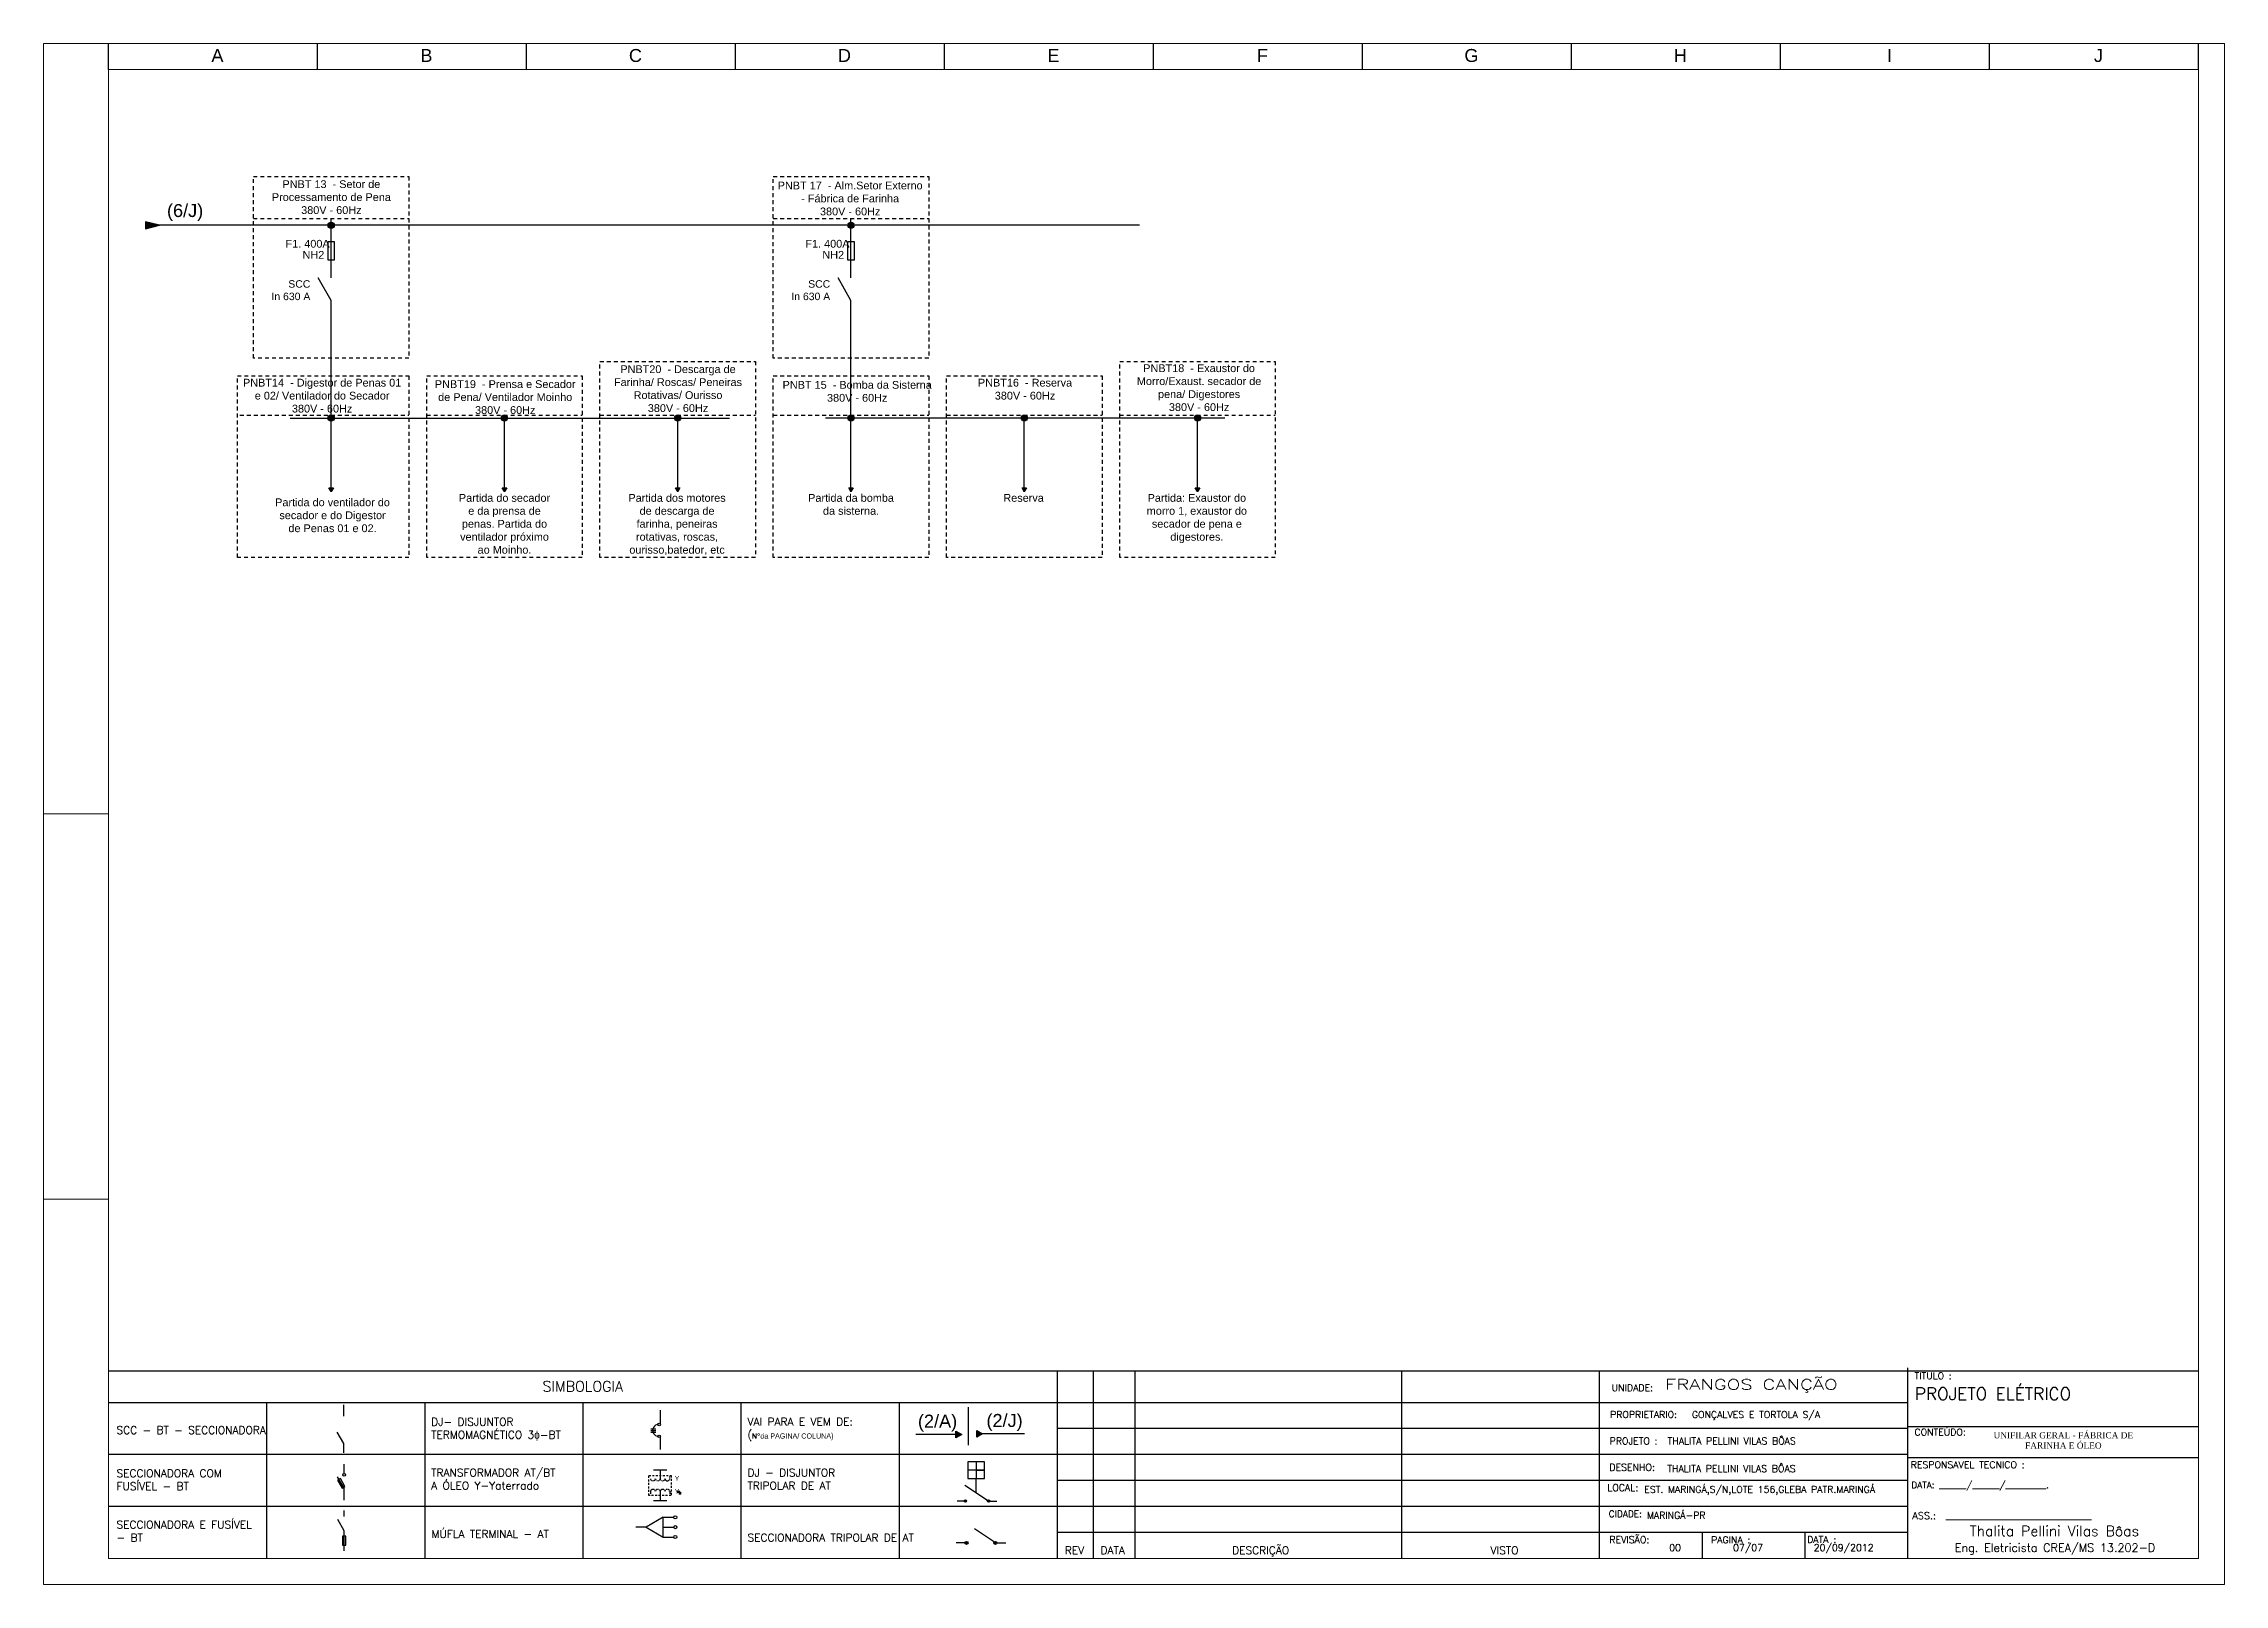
# Model space of a CAD drawing. Header units: millimetres. Extents: x 2138 to 3049, y 1106 to 2505.
# Drawn here: x 2137.5 to 2558, y 1106 to 1403 of the extents above; entities that cross this region are included whole.
import ezdxf

# ---------------------------------------------------------------- set-up
doc = ezdxf.new("R2010")
doc.units = ezdxf.units.MM
doc.linetypes.add('HIDDEN2', pattern=[0.1875, 0.125, -0.0625])
doc.linetypes.add('JIS_02_0.7', pattern=[1.35, 0.75, -0.6])
for name, color, linetype in [('ATER', 4, 'Continuous'), ('CARGA', 251, 'Continuous'), ('COMPONENTES', 7, 'Continuous'), ('DETALHES', 4, 'Continuous'), ('FORMATO', 18, 'Continuous'), ('linhas', 6, 'Continuous'), ('LUMINARIA', 5, 'Continuous'), ('PAINEL', 5, 'JIS_02_0.7'), ('REG200-290', 5, 'Continuous'), ('texto', 1, 'Continuous'), ('TIMBRE', 7, 'Continuous')]:
    doc.layers.add(name, color=color, linetype=linetype)
doc.layers.add('CARIMBO', color=6, linetype='Continuous', lineweight=15)
doc.styles.add('REGUA240', font='romans.shx', dxfattribs={"width": 1.4})
doc.styles.add('ROMANC', font='romanc', dxfattribs={"height": 0.3})
doc.styles.add('ROMANS', font='romans', dxfattribs={"height": 100})
doc.styles.get("Standard").update_dxf_attribs({"font": 'arial.ttf'})

msp = doc.modelspace()

# ---------------------------------------------------------------- texts
at = {"layer": 'CARGA', "char_height": 1.5, "attachment_point": 1}
for s, width, insert in [('\\pxr0.63098,qc;Partida do secador e da prensa de penas. Partida do ventilador próximo ao Moinho.', 19.7039, (2217.03, 1316.22)), ('\\pxr0.63098,qc;Partida dos motores de descarga de farinha, peneiras rotativas, roscas, ourisso,batedor, etc', 21.5464, (2249.38, 1316.22)), ('\\pxr0.63098,qc;Partida da bomba da sisterna.', 19.7039, (2283.85, 1316.22)), ('\\pxr0.63098,qc;Reserva ', 21.5464, (2316.2, 1316.22)), ('\\pxr0.63098,qc;Partida: Exaustor do morro 1, exaustor do secador de pena e digestores.', 21.5464, (2349.61, 1316.22)), ('\\pxr0.63098,qc;Partida do ventilador do secador e do Digestor de Penas 01 e 02.', 23.9242, (2181.76, 1315.37))]:
    msp.add_mtext_dynamic_manual_height_columns(s, width=width, gutter_width=12.5, heights=[0], dxfattribs=dict(at, insert=insert))
at = {"layer": 'DETALHES', "color": 5, "insert": (2241.52, 1144.21), "char_height": 2, "width": 60.986, "attachment_point": 5, "style": 'ROMANS'}
msp.add_mtext('SIMBOLOGIA', dxfattribs=at)
at = {"layer": 'DETALHES', "color": 3, "char_height": 1.5, "attachment_point": 4, "style": 'ROMANS'}
for s, insert, width in [('SCC - BT - SECCIONADORA ', (2151.59, 1135.77), 30.493), ('DJ- DISJUNTOR TERMOMAGNÉTICO 3ɸ-BT', (2212.26, 1135.89), 30.493), ('VAI PARA E VEM DE: \\P({\\H0.66667x;N\\fArial Black|b0|i0|c0|p34;°\\fMS Shell Dlg 2|b0|i0|c0|p0;da PAGINA/ COLUNA\\H1.0625x;)}', (2273.25, 1135.89), 30.493), ('SECCIONADORA COM FUSÍVEL - BT', (2151.59, 1126.21), 30.493), ('TRANSFORMADOR AT/BT\\PA ÓLEO Y-Yaterrado', (2212.26, 1126.33), 30.493), ('DJ - DISJUNTOR TRIPOLAR DE AT', (2273.25, 1126.33), 26.466), ('SECCIONADORA E FUSÍVEL - BT', (2151.59, 1116.28), 28.7852), ('MÚFLA TERMINAL - AT', (2212.35, 1115.73), 30.493), ('SECCIONADORA TRIPOLAR DE AT', (2273.25, 1115.05), 30.493)]:
    msp.add_mtext(s, dxfattribs=dict(at, insert=insert, width=width))
at = {"layer": 'FORMATO', "color": 4, "style": 'ROMANS'}
for s, height, p in [('UNIDADE:', 1.32, (2439.89, 1143.27)), ('TITULO :', 1.32, (2498.28, 1145.57)), ('PROPRIETARIO:', 1.32, (2439.59, 1138.12)), ('CONTEÚDO:', 1.32, (2498.28, 1134.72)), ('PROJETO :', 1.32, (2439.51, 1133)), ('DESENHO:', 1.32, (2439.45, 1127.95)), ('RESPONSAVEL TECNICO :', 1.32, (2497.56, 1128.43)), (' LOCAL:', 1.32, (2438.16, 1124.01)), ('DATA: ______/______/_________.', 1.2672, (2497.66, 1124.56)), ('CIDADE:', 1.267, (2439.33, 1118.98)), ('ASS.:  ______________________________', 1.3662, (2497.87, 1118.59)), ('REVISÃO:', 1.32, (2439.45, 1113.99)), ('PAGINA :', 1.32, (2459.06, 1113.96)), ('DATA :', 1.32, (2477.59, 1114.02)), ('Thalita Pellini Vilas Bôas', 1.98, (2508.92, 1115.33)), ('Eng. Eletricista CREA/MS 13.202-D', 1.584, (2506.06, 1112.31))]:
    msp.add_text(s, height=height, dxfattribs=at).set_placement(p)
at = {"layer": 'FORMATO', "color": 5}
for s, height, style, p in [('PROJETO ELÉTRICO', 2.376, 'ROMANC', (2498.36, 1141.58)), ('GONÇALVES E TORTOLA S/A', 1.32, 'ROMANS', (2455.37, 1138.11)), ('THALITA PELLINI VILAS BÔAS', 1.32, 'ROMANS', (2450.68, 1133)), ('THALITA PELLINI VILAS BÔAS', 1.32, 'ROMANS', (2450.63, 1127.68)), ('EST. MARINGÁ,S/N,LOTE 156,GLEBA PATR.MARINGÁ', 1.32, 'ROMANS', (2446.17, 1123.67)), ('MARINGÁ-PR', 1.32, 'ROMANS', (2446.68, 1118.67)), ('00', 1.32, 'ROMANS', (2450.99, 1112.46)), ('07/07', 1.32, 'ROMANS', (2463.31, 1112.46)), ('20/09/2012', 1.32, 'ROMANS', (2478.86, 1112.46))]:
    msp.add_text(s, height=height, dxfattribs=dict(at, style=style)).set_placement(p)
at = {"layer": 'linhas', "color": 2, "attachment_point": 1}
for s, width, insert, char_height in [('\\pxqc;{\\C7;A}', 4.6452, (2168.73, 1402), 2.5), ('\\pxqc;{\\C7;B}', 4.6452, (2209.03, 1402), 2.5), ('\\pxqc;{\\C7;C}', 4.6452, (2249.33, 1402), 2.5), ('\\pxqc;{\\C7;D}', 4.6452, (2289.63, 1402), 2.5), ('\\pxqc;{\\C7;E}', 4.6452, (2329.93, 1402), 2.5), ('\\pxqc;{\\C7;F}', 4.6452, (2370.23, 1402), 2.5), ('\\pxqc;{\\C7;G}', 4.6452, (2410.53, 1402), 2.5), ('\\pxqc;{\\C7;H}', 4.6452, (2450.83, 1402), 2.5), ('\\pxqc;{\\C7;I}', 4.6452, (2491.13, 1402), 2.5), ('\\pxqc;{\\C7;J}', 4.6452, (2531.43, 1402), 2.5), ('\\pxqc;{\\C256;(6/J)}', 9.9413, (2159.85, 1372.11), 2.5), ('\\pxqc;{\\C256;(2/A)}', 9.9413, (2304.94, 1138.75), 2.5), ('\\pxqc;{\\C256;(2/J)}', 9.9413, (2317.86, 1138.88), 2.5), ('\\pxqc;{\\fTimes New Roman|b0|i0|c0|p18;\\C5;UNIFILAR GERAL - FÁBRICA DE FARINHA E ÓLEO}', 32.4303, (2510.77, 1135.37), 1.188)]:
    msp.add_mtext_dynamic_manual_height_columns(s, width=width, gutter_width=12.5, heights=[0], dxfattribs=dict(at, insert=insert, char_height=char_height))
at = {"layer": 'PAINEL', "char_height": 1.5, "attachment_point": 1}
for s, width, insert in [('\\pxqc;PNBT 13  - Setor de Processamento de Pena\\P380V - 60Hz', 29.4728, (2178.29, 1376.7)), ('\\pxqc;PNBT 17  - Alm.Setor Externo - Fábrica de Farinha\\P380V - 60Hz', 28.179, (2278.97, 1376.44)), ('\\pxqc;PNBT14  - Digestor de Penas 01 e 02/ Ventilador do Secador\\P380V - 60Hz', 30.7409, (2175.87, 1338.43)), ('\\pxqc;PNBT19  - Prensa e Secador de Pena/ Ventilador Moinho\\P380V - 60Hz', 27.5559, (2212.77, 1338.15)), ('\\pxqc;PNBT20  - Descarga de Farinha/ Roscas/ Peneiras Rotativas/ Ourisso\\P380V - 60Hz', 29.5681, (2245.08, 1341.03)), ('\\pxqc;PNBT 15  - Bomba da Sisterna\\P380V - 60Hz', 30.8903, (2278.97, 1338.01)), ('\\pxqc;PNBT16  - Reserva\\P380V - 60Hz', 29.0819, (2312.23, 1338.43)), ('\\pxqc;PNBT18  - Exaustor do Morro/Exaust. secador de pena/ Digestores\\P380V - 60Hz', 29.0819, (2345.8, 1341.22))]:
    msp.add_mtext_dynamic_manual_height_columns(s, width=width, gutter_width=12.5, heights=[0], dxfattribs=dict(at, insert=insert))
at = {"layer": 'REG200-290', "style": 'REGUA240', "width": 1.4}
msp.add_text('FRANGOS CANÇÃO', height=1.98, dxfattribs=at).set_placement((2450.21, 1143.58))
at = {"layer": 'texto'}
for s, p in [('F1. 400A', (2184.19, 1363.71)), ('NH2', (2187.46, 1361.57)), ('F1. 400A', (2284.43, 1363.71)), ('NH2', (2287.7, 1361.57))]:
    msp.add_text(s, height=1.5, dxfattribs=at).set_placement(p)
at = {"layer": 'texto', "color": 150, "style": 'ROMANS'}
for s, p in [('REV', (2334.48, 1111.86)), ('DATA', (2341.36, 1111.86)), ('DESCRIÇÃO', (2366.72, 1111.86)), ('VISTO', (2416.54, 1111.86))]:
    msp.add_text(s, height=1.5, dxfattribs=at).set_placement(p)
at = {"layer": 'texto', "char_height": 3, "attachment_point": 1}
for insert in [(2176.38, 1357.43), (2276.62, 1357.43)]:
    msp.add_mtext_dynamic_manual_height_columns('\\pxqr;{\\H0.48x;SCC\\PIn 630 A}', width=12.5907, gutter_width=12.5, heights=[0], dxfattribs=dict(at, insert=insert))

# ---------------------------------------------------------------- blocks, each defined once
blk = doc.blocks.new('A$C221811D9')
at = {"layer": 'CARIMBO', "color": 7}
for p, q in [((0, 0), (0, 59.4)), ((2.5, 29.7), (0, 29.7)), ((2.5, 14.847), (0, 14.847))]:
    blk.add_line(p, q, dxfattribs=at)
at = {"layer": 'CARIMBO', "color": 12}
blk.add_line((2.5, 1), (2.5, 58.4), dxfattribs=at)
blk = doc.blocks.new('SETA')
at = {"layer": 'CARGA'}
blk.add_hatch(color=256, dxfattribs=at).paths.add_polyline_path([(0.01, -0.75), (-0.42, 0), (0.44, 0)])
blk.add_lwpolyline([(0.01, -0.75), (-0.42, 0), (0.44, 0)], close=True, dxfattribs=at)
blk = doc.blocks.new('Y aterrado')
at = {"layer": 'texto', "lineweight": 50}
for p, q in [((0, 0), (1.05, 0)), ((1.05, 0), (1.05, -0.5)), ((0.65, -0.5), (1.45, -0.5)), ((1.25, -0.6), (0.85, -0.6)), ((1.15, -0.7), (0.95, -0.7)), ((1.05, -0.6), (1.25, -0.6))]:
    blk.add_line(p, q, dxfattribs=at)
at = {"layer": 'texto', "color": 2, "char_height": 1.8, "attachment_point": 1}
for insert in [(-0.94, 6.08), (-0.94, 1.04)]:
    blk.add_mtext_dynamic_manual_height_columns('{\\C1;Y}', width=4.8042, gutter_width=12.5, heights=[0], dxfattribs=dict(at, insert=insert))
blk = doc.blocks.new('TRAFO OLEO Y YATERR')
at = {"layer": 'COMPONENTES', "color": 0, "linetype": 'HIDDEN2'}
for p, q in [((-0.53, 6.34), (-0.53, 7.37)), ((-0.53, 1.62), (-0.53, 0.59))]:
    blk.add_line(p, q, dxfattribs=at)
for centre, start, end in [((-1.44, 6.54), 192.4164, 347.58328), ((-1.44, 1.42), 12.41672, 167.5836)]:
    blk.add_arc(centre, 0.93, start, end, dxfattribs=at)
at = {"layer": 'linhas'}
for p, q in [((-6.76, 9.93), (-4.2, 9.93)), ((-4.2, 9.93), (-1.64, 9.93)), ((-4.2, 9.93), (-4.2, 6.34)), ((-4.2, 1.62), (-4.2, -1.97)), ((-6.76, -1.97), (-4.2, -1.97)), ((-4.2, -1.97), (-1.64, -1.97))]:
    blk.add_line(p, q, dxfattribs=at)
at = {"layer": 'LUMINARIA', "color": 0, "linetype": 'HIDDEN2'}
blk.add_line((-7.92, 1.62), (-7.92, 0.59), dxfattribs=at)
for centre, start, end in [((-7.01, 6.54), 192.41672, 347.5836), ((-7.01, 1.42), 12.4164, 167.58328), ((-5.11, 6.54), 192.41672, 347.5836), ((-5.11, 1.42), 12.4164, 167.58328), ((-3.29, 6.54), 192.4164, 347.58328), ((-3.29, 1.42), 12.41672, 167.5836)]:
    blk.add_arc(centre, 0.93, start, end, dxfattribs=at)
at = {"layer": 'texto', "linetype": 'JIS_02_0.7'}
blk.add_lwpolyline([(-8.58, 7.69), (0, 7.69), (0, 0), (-8.58, 0)], close=True, dxfattribs=at)
at = {"layer": 'texto'}
blk.add_blockref('Y aterrado', (2.38, 1.38), dxfattribs=at)
blk = doc.blocks.new('MÚFLA TERMINAL')
at = {"layer": 'linhas'}
for p, q in [((-2.6, 1.9), (-0.6, 1.9)), ((-2.6, 0), (-0.6, 0)), ((-5.9, -0.01), (-7.93, -0.01)), ((-2.6, -1.91), (-0.6, -1.91))]:
    blk.add_line(p, q, dxfattribs=at)
blk.add_lwpolyline([(-5.9, -0.01), (-2.6, -1.91), (-2.6, 1.9)], close=True, dxfattribs=at)
for centre in [(-0.3, 1.9), (-0.3, 0), (-0.3, -1.91)]:
    blk.add_circle(centre, 0.3, dxfattribs=at)
blk = doc.blocks.new('DJ tripolar')
at = {"layer": 'COMPONENTES'}
h = blk.add_hatch(color=256, dxfattribs=at)
edge = h.paths.add_edge_path()
edge.add_arc((2, 0), 0.3, 0, 360)
h = blk.add_hatch(color=256, dxfattribs=at)
edge = h.paths.add_edge_path()
edge.add_arc((7.58, 0), 0.3, 0, 360)
at = {"layer": 'CARGA'}
blk.add_line((7.58, 0), (1.84, 3.71), dxfattribs=at)
at = {"layer": 'COMPONENTES'}
for centre in [(2, 0), (7.58, 0)]:
    blk.add_circle(centre, 0.3, dxfattribs=at)
at = {"layer": 'FORMATO'}
for p, q in [((6.61, 7.41), (2.61, 7.41)), ((4.61, 9.41), (4.61, 5.41)), ((4.61, 7.41), (6.61, 7.41)), ((4.61, 1.92), (4.61, 5.41))]:
    blk.add_line(p, q, dxfattribs=at)
blk.add_lwpolyline([(2.61, 5.41), (6.61, 5.41), (6.61, 9.41), (2.61, 9.41)], close=True, dxfattribs=at)
at = {"layer": 'linhas'}
for p, q in [((1.7, 0), (0, 0)), ((7.88, 0), (9.58, 0))]:
    blk.add_line(p, q, dxfattribs=at)

# ---------------------------------------------------------------- hatches: boundary and pattern name
at = {"layer": 'COMPONENTES'}
h = msp.add_hatch(color=256, dxfattribs=at)
edge = h.paths.add_edge_path()
edge.add_arc((2315.49, 1114.03), 0.3, 0, 360)
h = msp.add_hatch(color=256, dxfattribs=at)
edge = h.paths.add_edge_path()
edge.add_arc((2321.07, 1114.03), 0.3, 0, 360)
at = {"layer": 'linhas'}
for points in [[(2159.88, 1368.02), (2157.18, 1368.7), (2157.18, 1367.35)], [(2314.56, 1134.92), (2313.44, 1134.27), (2313.44, 1135.57)], [(2318.59, 1135.04), (2317.46, 1134.4), (2317.46, 1135.69)]]:
    msp.add_hatch(color=256, dxfattribs=at).paths.add_polyline_path(points)
h = msp.add_hatch(color=256, dxfattribs=at)
edge = h.paths.add_edge_path()
edge.add_arc((2192.99, 1368.02), 0.6, 0, 360)
h = msp.add_hatch(color=256, dxfattribs=at)
edge = h.paths.add_edge_path()
edge.add_arc((2293.22, 1368.02), 0.6, 0, 360)
h = msp.add_hatch(color=256, dxfattribs=at)
edge = h.paths.add_edge_path()
edge.add_arc((2192.99, 1330.85), 0.6, 0, 360)
h = msp.add_hatch(color=256, dxfattribs=at)
edge = h.paths.add_edge_path()
edge.add_arc((2226.4, 1330.86), 0.6, 0, 360)
h = msp.add_hatch(color=256, dxfattribs=at)
edge = h.paths.add_edge_path()
edge.add_arc((2259.81, 1330.86), 0.6, 0, 360)
h = msp.add_hatch(color=256, dxfattribs=at)
edge = h.paths.add_edge_path()
edge.add_arc((2293.22, 1330.86), 0.6, 0, 360)
h = msp.add_hatch(color=256, dxfattribs=at)
edge = h.paths.add_edge_path()
edge.add_arc((2326.63, 1330.86), 0.6, 0, 360)
h = msp.add_hatch(color=256, dxfattribs=at)
edge = h.paths.add_edge_path()
edge.add_arc((2360.04, 1330.86), 0.6, 0, 360)

# ---------------------------------------------------------------- linework, layer by layer
at = {"color": 6}
for p, q in [((2254.65, 1136.04), (2255.57, 1136.04)), ((2254.65, 1135.72), (2255.57, 1135.72)), ((2254.65, 1135.4), (2255.57, 1135.4))]:
    msp.add_line(p, q, dxfattribs=at)
at = {"color": 2}
for centre in [(2256.21, 1136.86), (2256.21, 1134.57), (2195.48, 1127.14)]:
    msp.add_circle(centre, 0.253, dxfattribs=at)
at = {"color": 4}
msp.add_arc((2256.11, 1135.72), 1.14, 89.8656, 270.134, dxfattribs=at)
at = {"layer": 'ATER'}
msp.add_line((2195.48, 1124.61), (2194.23, 1126.77), dxfattribs=at)
at = {"layer": 'CARGA'}
msp.add_line((2321.07, 1114.03), (2317.02, 1116.72), dxfattribs=at)
at = {"layer": 'CARIMBO', "color": 7}
for p, q in [((2558.04, 1403.04), (2137.54, 1403.04)), ((2558.04, 1403.04), (2558.04, 1106.04)), ((2558.04, 1106.04), (2137.54, 1106.04))]:
    msp.add_line(p, q, dxfattribs=at)
at = {"layer": 'CARIMBO', "color": 12}
for p, q in [((2553.04, 1398.04), (2150.04, 1398.04)), ((2553.04, 1398.04), (2553.04, 1111.04)), ((2553.04, 1111.04), (2150.04, 1111.04))]:
    msp.add_line(p, q, dxfattribs=at)
at = {"layer": 'COMPONENTES'}
for p, q in [((2192.99, 1353.53), (2190.49, 1357.86)), ((2293.22, 1353.53), (2290.72, 1357.86)), ((2195.4, 1133.2), (2194.15, 1135.36)), ((2195.51, 1116.35), (2194.26, 1118.52))]:
    msp.add_line(p, q, dxfattribs=at)
at = {"layer": 'COMPONENTES', "color": 0}
for points in [[(2192.34, 1361.34), (2193.63, 1361.34), (2193.63, 1364.82), (2192.34, 1364.82)], [(2292.57, 1361.34), (2293.87, 1361.34), (2293.87, 1364.82), (2292.57, 1364.82)], [(2195.08, 1124.6), (2195.64, 1124.93), (2194.78, 1126.43), (2194.22, 1126.11)], [(2195.19, 1113.57), (2195.83, 1113.57), (2195.83, 1115.31), (2195.19, 1115.31)]]:
    msp.add_lwpolyline(points, close=True, dxfattribs=at)
at = {"layer": 'COMPONENTES'}
for centre in [(2315.49, 1114.03), (2321.07, 1114.03)]:
    msp.add_circle(centre, 0.3, dxfattribs=at)
at = {"layer": 'DETALHES', "color": 7}
for p, q in [((2333, 1147.2), (2333, 1111.04)), ((2150.04, 1141.12), (2333, 1141.12)), ((2180.53, 1141.12), (2180.53, 1111.04)), ((2211.03, 1141.12), (2211.03, 1111.04)), ((2241.52, 1141.12), (2241.52, 1111.04)), ((2272.01, 1141.12), (2272.01, 1111.04)), ((2302.5, 1141.12), (2302.5, 1111.04)), ((2150.04, 1131.12), (2333, 1131.12)), ((2150.04, 1121.12), (2333, 1121.12))]:
    msp.add_line(p, q, dxfattribs=at)
at = {"layer": 'FORMATO'}
for p, q in [((2150.04, 1147.2), (2333, 1147.2)), ((2437.54, 1147.2), (2553.04, 1147.2)), ((2496.94, 1147.76), (2496.94, 1111.04)), ((2437.54, 1141.12), (2496.94, 1141.12)), ((2437.54, 1136.12), (2496.94, 1136.12)), ((2496.94, 1136.45), (2553.04, 1136.45)), ((2437.54, 1131.12), (2496.94, 1131.12)), ((2496.94, 1130.51), (2553.04, 1130.51)), ((2437.54, 1126.12), (2496.94, 1126.12)), ((2437.54, 1121.12), (2496.94, 1121.12)), ((2437.54, 1116.12), (2496.94, 1116.12)), ((2457.34, 1116.12), (2457.34, 1111.04)), ((2477.14, 1116.12), (2477.14, 1111.04))]:
    msp.add_line(p, q, dxfattribs=at)
at = {"layer": 'FORMATO', "color": 12}
msp.add_line((2437.54, 1111.04), (2437.54, 1147.2), dxfattribs=at)
at = {"layer": 'linhas', "color": 7}
for p, q in [((2150.04, 1398.04), (2150.04, 1403.04)), ((2150.04, 1398.04), (2150.04, 1403.04)), ((2190.34, 1398.04), (2190.34, 1403.04)), ((2190.34, 1398.04), (2190.34, 1403.04)), ((2230.64, 1398.04), (2230.64, 1403.04)), ((2270.94, 1398.04), (2270.94, 1403.04)), ((2311.24, 1398.04), (2311.24, 1403.04)), ((2351.54, 1398.04), (2351.54, 1403.04)), ((2391.84, 1398.04), (2391.84, 1403.04)), ((2432.14, 1398.04), (2432.14, 1403.04)), ((2472.44, 1398.04), (2472.44, 1403.04)), ((2512.74, 1398.04), (2512.74, 1403.04)), ((2553.04, 1398.04), (2553.04, 1403.04)), ((2315.9, 1132.89), (2315.9, 1140.2))]:
    msp.add_line(p, q, dxfattribs=at)
at = {"layer": 'linhas'}
for p, q in [((2348.82, 1368.02), (2159.88, 1368.02)), ((2192.99, 1330.86), (2192.99, 1350.13)), ((2293.22, 1330.86), (2293.22, 1350.13)), ((2185.05, 1330.86), (2269.77, 1330.86)), ((2192.99, 1317.43), (2192.99, 1331.46)), ((2226.4, 1317.43), (2226.4, 1330.86)), ((2259.81, 1317.43), (2259.81, 1331.46)), ((2365.29, 1330.86), (2288.31, 1330.86)), ((2293.22, 1317.43), (2293.22, 1330.86)), ((2326.63, 1317.43), (2326.63, 1331.46)), ((2360.04, 1317.43), (2360.04, 1331.46)), ((2192.99, 1316.62), (2192.99, 1316.68)), ((2226.4, 1316.62), (2226.4, 1316.68)), ((2259.81, 1316.62), (2259.81, 1316.68)), ((2293.22, 1316.62), (2293.22, 1316.68)), ((2326.63, 1316.62), (2326.63, 1316.68)), ((2360.04, 1316.62), (2360.04, 1316.68)), ((2313.81, 1134.92), (2305.72, 1134.92)), ((2326.69, 1135.04), (2318.59, 1135.04)), ((2315.19, 1114.03), (2313.49, 1114.03)), ((2321.37, 1114.03), (2323.07, 1114.03))]:
    msp.add_line(p, q, dxfattribs=at)
at = {"layer": 'linhas', "color": 6}
for p, q in [((2192.99, 1357.87), (2192.99, 1369.25)), ((2293.22, 1357.87), (2293.22, 1369.25)), ((2192.99, 1350.13), (2192.99, 1353.53)), ((2293.22, 1350.13), (2293.22, 1353.53)), ((2195.4, 1138.43), (2195.4, 1140.64)), ((2256.49, 1136.89), (2256.49, 1139.6)), ((2195.4, 1131.36), (2195.4, 1133.2)), ((2256.49, 1132.02), (2256.49, 1134.57)), ((2195.48, 1127.4), (2195.48, 1129.18)), ((2195.48, 1122.27), (2195.48, 1124.61)), ((2195.51, 1119.14), (2195.51, 1120.28)), ((2195.51, 1112.49), (2195.51, 1116.35))]:
    msp.add_line(p, q, dxfattribs=at)
at = {"layer": 'linhas'}
msp.add_lwpolyline([(2157.18, 1367.35), (2159.88, 1368.02), (2157.18, 1368.7), (2157.18, 1367.35)], dxfattribs=at)
for points in [[(2314.56, 1134.92), (2313.44, 1134.27), (2313.44, 1135.57)], [(2318.59, 1135.04), (2317.46, 1134.4), (2317.46, 1135.69)]]:
    msp.add_lwpolyline(points, close=True, dxfattribs=at)
for centre in [(2192.99, 1368.02), (2293.22, 1368.02), (2192.99, 1330.85), (2226.4, 1330.86), (2259.81, 1330.86), (2293.22, 1330.86), (2326.63, 1330.86), (2360.04, 1330.86)]:
    msp.add_circle(centre, 0.6, dxfattribs=at)
at = {"layer": 'PAINEL'}
for p, q in [((2177.99, 1369.34), (2207.99, 1369.34)), ((2278.22, 1369.34), (2308.22, 1369.34)), ((2175.37, 1331.39), (2207.99, 1331.39)), ((2211.4, 1331.39), (2241.4, 1331.39)), ((2244.81, 1331.39), (2274.81, 1331.39)), ((2278.22, 1331.39), (2308.22, 1331.39)), ((2311.63, 1331.39), (2341.63, 1331.39)), ((2345.04, 1331.39), (2375.04, 1331.39))]:
    msp.add_line(p, q, dxfattribs=at)
for points in [[(2177.99, 1377.42), (2207.99, 1377.42), (2207.99, 1342.42), (2177.99, 1342.42)], [(2278.22, 1377.42), (2308.22, 1377.42), (2308.22, 1342.42), (2278.22, 1342.42)], [(2244.81, 1341.79), (2274.81, 1341.79), (2274.81, 1303.99), (2244.81, 1303.99)], [(2345.04, 1341.79), (2375.04, 1341.79), (2375.04, 1303.99), (2345.04, 1303.99)], [(2174.91, 1338.99), (2207.99, 1338.99), (2207.99, 1303.99), (2174.91, 1303.99)], [(2211.4, 1338.99), (2241.4, 1338.99), (2241.4, 1303.99), (2211.4, 1303.99)], [(2278.22, 1338.99), (2308.22, 1338.99), (2308.22, 1303.99), (2278.22, 1303.99)], [(2311.63, 1338.99), (2341.63, 1338.99), (2341.63, 1303.99), (2311.63, 1303.99)]]:
    msp.add_lwpolyline(points, close=True, dxfattribs=at)
at = {"layer": 'TIMBRE'}
for p, q in [((2333, 1147.2), (2437.54, 1147.2)), ((2340, 1111.04), (2340, 1147.2)), ((2348, 1111.04), (2348, 1147.2)), ((2399.38, 1147.2), (2399.38, 1111.04)), ((2333, 1141.12), (2437.54, 1141.12)), ((2333, 1136.12), (2437.54, 1136.12)), ((2333, 1131.12), (2437.54, 1131.12)), ((2333, 1126.12), (2437.54, 1126.12)), ((2333, 1121.12), (2437.54, 1121.12)), ((2333, 1116.12), (2437.54, 1116.12))]:
    msp.add_line(p, q, dxfattribs=at)

# ---------------------------------------------------------------- block references
at = {"layer": 'ATER', "xscale": 5, "yscale": 5, "zscale": 5}
msp.add_blockref('A$C221811D9', (2137.54, 1106.04), dxfattribs=at)
at = {"layer": 'CARGA'}
for p in [(2192.98, 1317.43), (2226.39, 1317.43), (2259.8, 1317.43), (2293.21, 1317.43), (2326.62, 1317.43), (2360.03, 1317.43)]:
    msp.add_blockref('SETA', p, dxfattribs=at)
at = {"layer": 'FORMATO', "xscale": 0.8, "yscale": 0.8, "zscale": 0.8}
msp.add_blockref('DJ tripolar', (2313.68, 1122.1), dxfattribs=at)
at = {"layer": 'texto', "xscale": 0.5, "yscale": 0.5, "zscale": 0.5}
msp.add_blockref('TRAFO OLEO Y YATERR', (2258.53, 1123.18), dxfattribs=at)
at = {"layer": 'texto'}
msp.add_blockref('MÚFLA TERMINAL', (2259.63, 1117.07), dxfattribs=at)

msp.set_redraw_order([(e.dxf.handle, doc.entitydb.next_handle()) for e in msp.query("TEXT MTEXT ATTDEF DIMENSION ARC_DIMENSION")])  # texts and dimensions are drawn at this point

doc.saveas('drawing.dxf')
